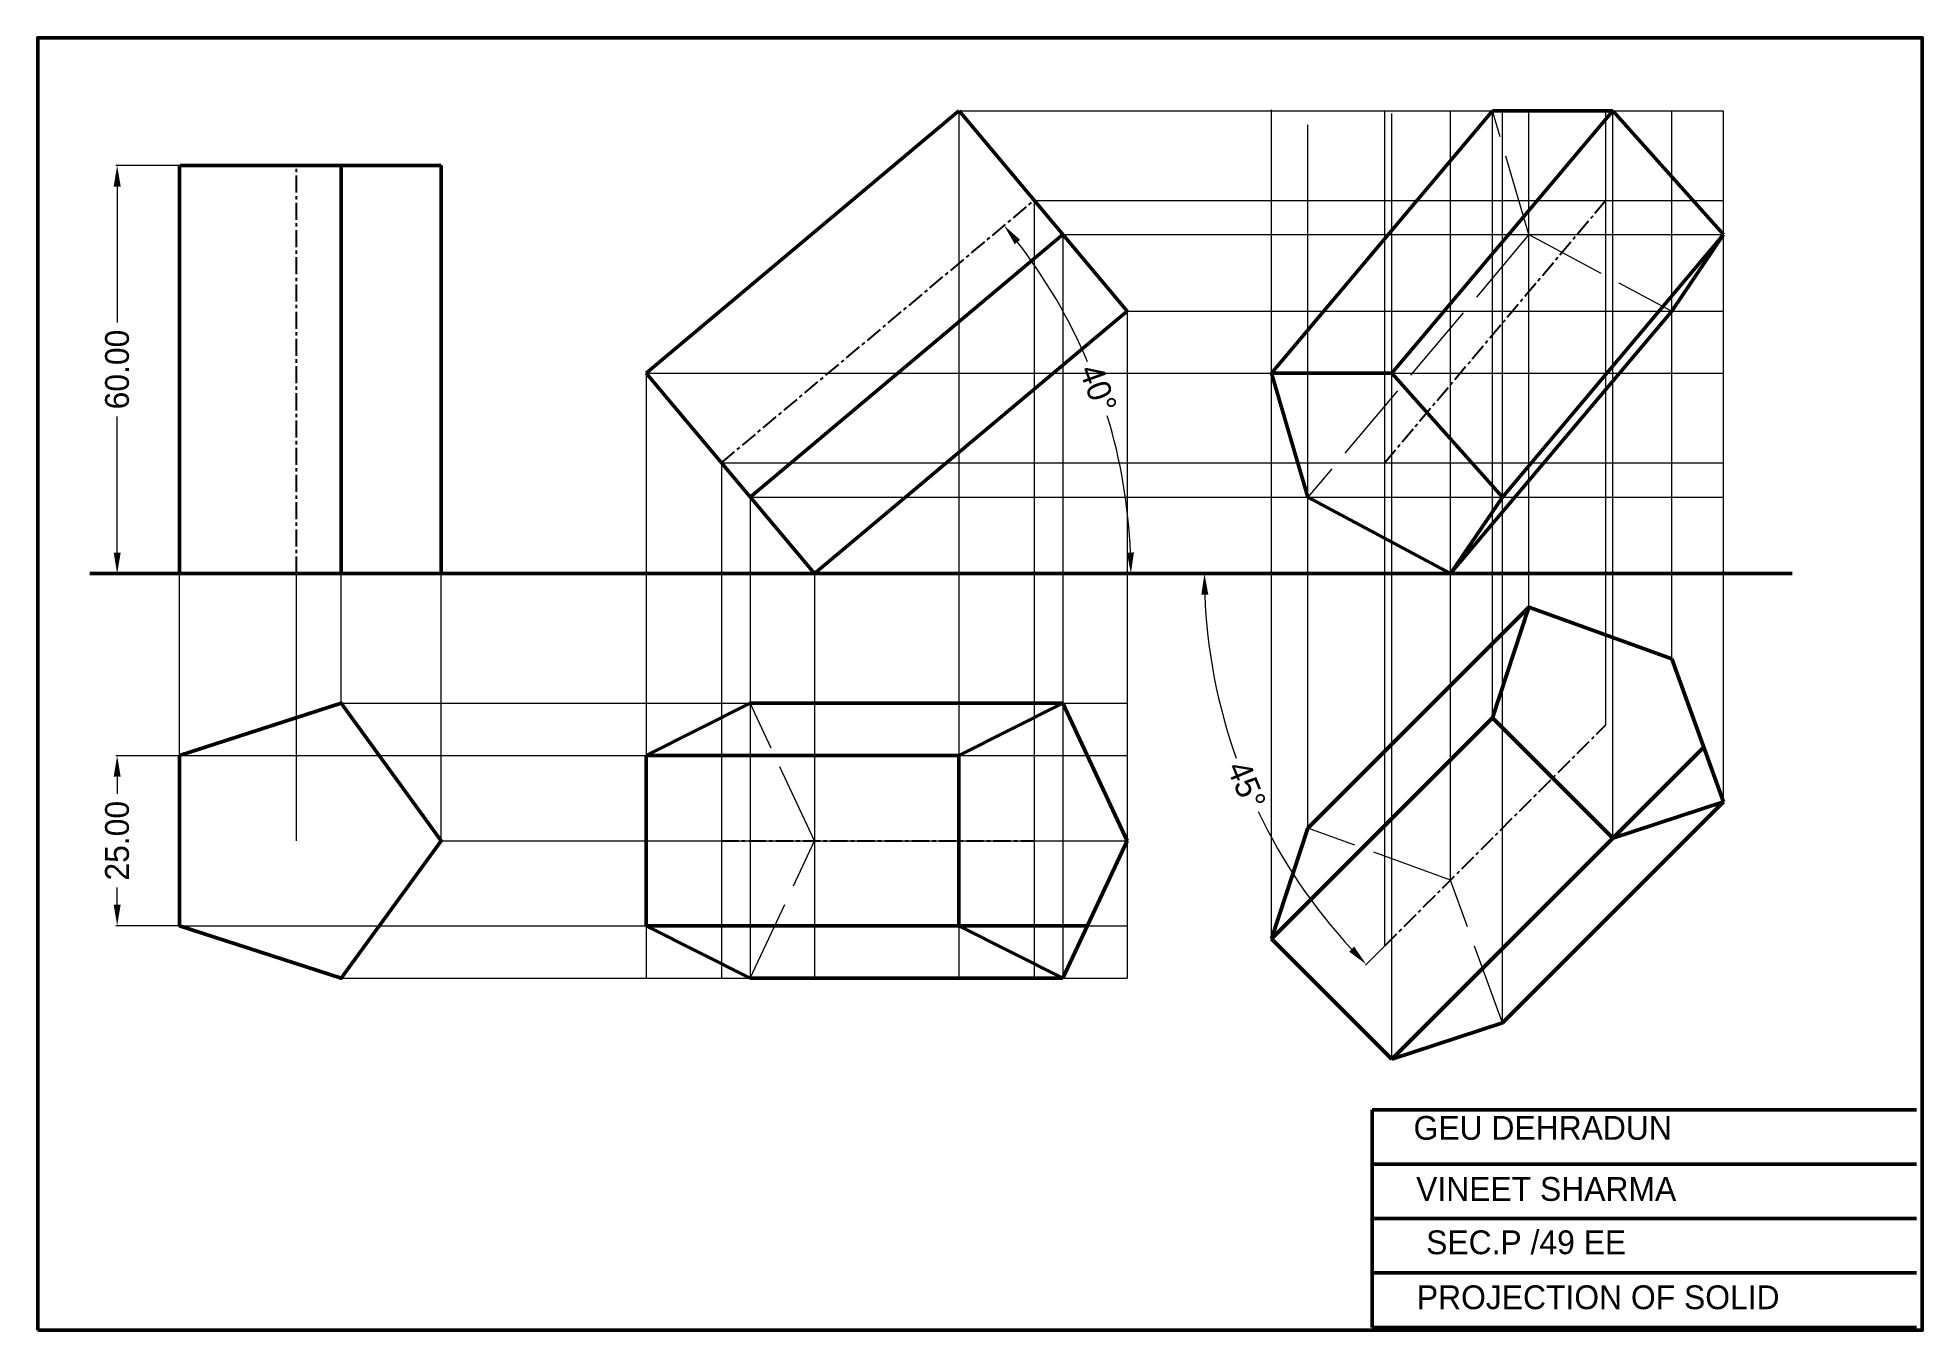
# Model space of a CAD drawing. Header units: millimetres. Extents: x 32 to 3196, y 55 to 542.
# Drawn here: x 1041.7 to 1318.7, y 325.6 to 515.6 of the extents above; entities that cross this region are included whole.
import ezdxf

# ---------------------------------------------------------------- set-up
doc = ezdxf.new("R2010")
doc.units = ezdxf.units.MM
doc.header["$MEASUREMENT"] = 0
doc.linetypes.add('ACAD_ISO02W100', pattern=[15, 12, -3])
doc.linetypes.add('CENTERX2', pattern=[4, 2.5, -0.5, 0.5, -0.5])
for name, color, linetype, lineweight in [('Layer1', 7, 'Continuous', 50), ('Layer2', 150, 'Continuous', 13), ('Layer4', 1, 'ACAD_ISO02W100', 13)]:
    doc.layers.add(name, color=color, linetype=linetype, lineweight=lineweight)
doc.layers.add('Layer3', color=7, linetype='CENTERX2')
doc.styles.get("Standard").update_dxf_attribs({"font": 'comicbd.ttf', "height": 3.5})
doc.dimstyles.get("Standard").update_dxf_attribs({"dimtxt": 3.5, "dimasz": 3.1, "dimexe": 0.18, "dimexo": 0.0625, "dimgap": 0.09, "dimtad": 0, "dimtoh": 1, "dimzin": 0, "dimdsep": 46, "dimtxsty": 'Standard', "dimcen": 0.09, "dimclrd": 4, "dimclre": 4, "dimclrt": 4, "dimadec": 0, "dimazin": 0, "dimtfac": 1, "dimtofl": 0, "dimtmove": 0, "dimatfit": 3, "dimfxl": 1, "dimtolj": 1, "dimtzin": 0, "dimlwd": 13, "dimlwe": 13, "dimarcsym": 0})

msp = doc.modelspace()

# ---------------------------------------------------------------- texts
at = {"layer": 'Layer1', "char_height": 3.5, "attachment_point": 1}
for s, width, insert in [('GEU DEHRADUN', 74.81625, (1243.927, 357.064)), ('VINEET SHARMA ', 73.52032, (1244.307, 348.085)), ('SEC.P /49 EE', 76.11219, (1245.777, 340.244)), ('PROJECTION OF SOLID ', 80, (1244.411, 332.163))]:
    msp.add_mtext_dynamic_manual_height_columns(s, width=width, gutter_width=17.5, heights=[0], dxfattribs=dict(at, insert=insert))

# ---------------------------------------------------------------- blocks, each defined once
blk = doc.blocks.new('*D12')
at = {"layer": 'Defpoints', "color": 0, "transparency": 16777216}
for p in [(1188.17, 491.64), (1200.23, 455.13), (1142.21, 453.07), (1049.36, 436.78), (1299.59, 436.78)]:
    blk.add_point(p, dxfattribs=at)
at = {"layer": 'Layer1', "color": 4, "linetype": 'Continuous', "lineweight": 13, "transparency": 16777216}
for start, end in [(23.0413, 37.768), (2.232, 16.9587)]:
    blk.add_arc((1122.79, 436.78), 79.58, start, end, dxfattribs=at)
at = {"layer": 'Layer1', "color": 4, "transparency": 16777216}
for points in [[(1185.3, 485.2), (1186.1, 485.85), (1183.75, 487.94)], [(1202.83, 439.89), (1201.8, 439.87), (1202.37, 436.78)]]:
    blk.add_solid(points, dxfattribs=at)
at = {"layer": 'Layer1', "color": 4, "transparency": 16777216, "insert": (1197.57, 464), "char_height": 3.5, "attachment_point": 5, "rotation": 290}
blk.add_mtext('\\A1;40°', dxfattribs=at)
blk = doc.blocks.new('*D13')
at = {"layer": 'Defpoints', "color": 0, "transparency": 16777216}
for p in [(1049.36, 436.78), (1299.59, 436.78), (1215.95, 415.76), (1272.2, 414.57), (1239.7, 382.07)]:
    blk.add_point(p, dxfattribs=at)
at = {"layer": 'Layer3', "color": 4, "linetype": 'Continuous', "lineweight": 13, "transparency": 16777216}
blk.add_line((1239.66, 382.03), (1236.85, 379.22), dxfattribs=at)
for start, end in [(182.1868, 199.5203), (205.4797, 222.8132)]:
    blk.add_arc((1294.41, 436.78), 81.23, start, end, dxfattribs=at)
at = {"layer": 'Layer3', "color": 4, "transparency": 16777216}
for points in [[(1212.73, 433.67), (1213.76, 433.69), (1213.19, 436.78)], [(1235.2, 381.94), (1234.45, 381.22), (1236.98, 379.35)]]:
    blk.add_solid(points, dxfattribs=at)
at = {"layer": 'Layer3', "color": 4, "transparency": 16777216, "insert": (1219.37, 405.7), "char_height": 3.5, "attachment_point": 5, "rotation": 292.5}
blk.add_mtext('\\A1;45°', dxfattribs=at)
blk = doc.blocks.new('*D14')
at = {"layer": 'Defpoints', "color": 0, "transparency": 16777216}
for p in [(1053.38, 496.78), (1062.58, 496.78), (1062.55, 436.78)]:
    blk.add_point(p, dxfattribs=at)
at = {"layer": 'Layer3', "color": 4, "linetype": 'Continuous', "lineweight": 13, "transparency": 16777216}
for p, q in [((1062.51, 496.78), (1053.2, 496.78)), ((1053.38, 493.68), (1053.38, 473.7)), ((1053.38, 439.88), (1053.38, 459.86)), ((1062.48, 436.78), (1053.2, 436.78))]:
    blk.add_line(p, q, dxfattribs=at)
at = {"layer": 'Layer3', "color": 4, "transparency": 16777216}
for points in [[(1052.87, 493.68), (1053.9, 493.68), (1053.38, 496.78)], [(1052.87, 439.88), (1053.9, 439.88), (1053.38, 436.78)]]:
    blk.add_solid(points, dxfattribs=at)
at = {"layer": 'Layer3', "color": 4, "transparency": 16777216, "insert": (1053.38, 466.78), "char_height": 3.5, "attachment_point": 5, "rotation": 90}
blk.add_mtext('\\A1;60.00', dxfattribs=at)
blk = doc.blocks.new('*D15')
at = {"layer": 'Defpoints', "color": 0, "transparency": 16777216}
for p in [(1053.38, 410.02), (1062.55, 410.02), (1062.55, 385.02)]:
    blk.add_point(p, dxfattribs=at)
at = {"layer": 'Layer3', "color": 4, "linetype": 'Continuous', "lineweight": 13, "transparency": 16777216}
for p, q in [((1062.48, 410.02), (1053.2, 410.02)), ((1053.38, 406.92), (1053.38, 404.4)), ((1053.38, 388.12), (1053.38, 390.64)), ((1062.48, 385.02), (1053.2, 385.02))]:
    blk.add_line(p, q, dxfattribs=at)
at = {"layer": 'Layer3', "color": 4, "transparency": 16777216}
for points in [[(1052.87, 406.92), (1053.9, 406.92), (1053.38, 410.02)], [(1052.87, 388.12), (1053.9, 388.12), (1053.38, 385.02)]]:
    blk.add_solid(points, dxfattribs=at)
at = {"layer": 'Layer3', "color": 4, "transparency": 16777216, "insert": (1053.38, 397.52), "char_height": 3.5, "attachment_point": 5, "rotation": 90}
blk.add_mtext('\\A1;25.00', dxfattribs=at)

# ---------------------------------------------------------------- dimensions: what is measured, and where the dimension line sits
at = {"layer": 'Layer1'}
dim = msp.add_angular_dim_2l(base=(1200.229, 455.135), line1=((1049.356, 436.782), (1299.591, 436.782)), line2=((1142.205, 453.073), (1188.168, 491.64)), dimstyle='Standard', dxfattribs=at)
dim.commit()
dim.dimension.update_dxf_attribs({"geometry": '*D12', "text_midpoint": (1197.574, 464.001)})
at = {"layer": 'Layer3'}
for base, p1, p2, picture, middle in [((1053.384, 496.782), (1062.547, 436.782), (1062.577, 496.782), '*D14', (1053.384, 466.782)), ((1053.384, 410.023), (1062.547, 385.023), (1062.547, 410.023), '*D15', (1053.384, 397.523))]:
    dim = msp.add_linear_dim(base=base, p1=p1, p2=p2, angle=90, dimstyle='Standard', dxfattribs=at)
    dim.commit()
    dim.dimension.update_dxf_attribs({"geometry": picture, "text_midpoint": middle})
dim = msp.add_angular_dim_2l(base=(1215.954, 415.759), line1=((1239.704, 382.074), (1272.203, 414.573)), line2=((1049.356, 436.782), (1299.591, 436.782)), dimstyle='Standard', dxfattribs=at)
dim.commit()
dim.dimension.update_dxf_attribs({"geometry": '*D13', "text_midpoint": (1219.369, 405.698)})

# ---------------------------------------------------------------- linework, layer by layer
at = {"layer": 'Layer1'}
for p, q in [((1131.147, 466.252), (1177.109, 504.819)), ((1201.838, 475.349), (1177.128, 504.797)), ((1223.045, 466.252), (1255.546, 504.797)), ((1240.723, 466.252), (1273.223, 504.797)), ((1255.546, 504.797), (1273.223, 504.797)), ((1273.223, 504.797), (1289.493, 486.606)), ((1062.547, 436.782), (1062.547, 496.782)), ((1101.018, 496.782), (1062.577, 496.782)), ((1086.324, 436.782), (1086.324, 496.782)), ((1101.018, 436.782), (1101.018, 496.782)), ((1146.43, 448.038), (1192.392, 486.606)), ((1256.993, 448.038), (1289.493, 486.606)), ((1289.493, 486.606), (1281.871, 475.349)), ((1155.875, 436.782), (1201.838, 475.349)), ((1249.37, 436.782), (1281.871, 475.349)), ((1131.147, 466.252), (1131.147, 466.252)), ((1131.147, 466.252), (1155.875, 436.782)), ((1228.39, 448.038), (1223.045, 466.252)), ((1223.045, 466.252), (1240.723, 466.252)), ((1240.723, 466.252), (1256.993, 448.038)), ((1249.37, 436.782), (1228.39, 448.038)), ((1256.993, 448.038), (1249.37, 436.782)), ((1049.356, 436.782), (1299.591, 436.782)), ((1062.547, 436.782), (1062.547, 436.782)), ((1062.547, 436.782), (1101.018, 436.782)), ((1228.39, 399.363), (1260.89, 431.863)), ((1255.546, 415.594), (1260.89, 431.863)), ((1260.89, 431.863), (1281.871, 424.241)), ((1281.871, 424.241), (1289.493, 403.26)), ((1131.147, 410.023), (1146.43, 417.748)), ((1146.43, 417.748), (1192.392, 417.748)), ((1177.109, 410.023), (1192.392, 417.748)), ((1192.392, 417.748), (1201.838, 397.522)), ((1223.045, 383.094), (1255.546, 415.594)), ((1273.223, 397.916), (1255.546, 415.594)), ((1131.147, 385.023), (1131.147, 410.023)), ((1131.147, 410.023), (1177.109, 410.023)), ((1177.109, 385.023), (1177.109, 410.023)), ((1240.723, 365.416), (1286.581, 411.275)), ((1256.993, 370.76), (1289.493, 403.26)), ((1289.493, 403.26), (1273.223, 397.916)), ((1223.045, 383.094), (1228.39, 399.363)), ((1201.838, 397.522), (1192.392, 377.297)), ((1146.43, 377.297), (1131.147, 385.023)), ((1131.147, 385.023), (1196.001, 385.023)), ((1192.392, 377.297), (1177.109, 385.023)), ((1240.723, 365.416), (1223.045, 383.094)), ((1146.43, 377.297), (1192.392, 377.297)), ((1256.993, 370.76), (1240.723, 365.416)), ((1237.827, 357.981), (1317.827, 357.981)), ((1237.827, 349.981), (1237.827, 357.981)), ((1237.827, 349.981), (1317.827, 349.981)), ((1237.827, 349.981), (1237.827, 325.981)), ((1237.827, 341.981), (1317.827, 341.981)), ((1237.827, 333.981), (1317.827, 333.981)), ((1237.827, 325.981), (1317.827, 325.981))]:
    msp.add_line(p, q, dxfattribs=at)
for points in [[(1041.701, 325.557), (1318.701, 325.557), (1318.701, 515.557), (1041.701, 515.557)], [(1062.547, 410.023), (1062.547, 385.023), (1086.323, 377.297), (1101.018, 397.522), (1086.324, 417.748)]]:
    msp.add_lwpolyline(points, close=True, dxfattribs=at)
at = {"layer": 'Layer2'}
for p, q in [((1177.109, 504.819), (1177.109, 377.297)), ((1177.128, 504.797), (1289.431, 504.797)), ((1223.045, 383.094), (1223.045, 504.929)), ((1239.704, 382.074), (1239.704, 504.797)), ((1240.723, 365.416), (1240.723, 504.39)), ((1249.37, 391.74), (1249.37, 504.797)), ((1255.546, 415.594), (1255.546, 504.797)), ((1256.993, 370.76), (1256.993, 504.797)), ((1260.89, 431.863), (1260.89, 504.797)), ((1272.203, 414.573), (1272.203, 504.797)), ((1273.223, 397.916), (1273.223, 504.797)), ((1281.871, 424.241), (1281.871, 504.797)), ((1289.493, 403.26), (1289.493, 504.797)), ((1228.39, 399.363), (1228.39, 502.772)), ((1188.168, 491.64), (1289.493, 491.64)), ((1188.168, 491.64), (1188.168, 377.297)), ((1192.392, 486.606), (1192.392, 377.297)), ((1192.392, 486.606), (1289.493, 486.606)), ((1201.838, 475.349), (1201.838, 377.297)), ((1201.838, 475.349), (1289.493, 475.349)), ((1131.147, 466.252), (1131.147, 377.297)), ((1131.147, 466.252), (1289.493, 466.252)), ((1142.205, 453.073), (1142.205, 377.297)), ((1142.205, 453.073), (1289.493, 453.073)), ((1146.43, 448.038), (1146.43, 377.297)), ((1146.43, 448.038), (1289.493, 448.038)), ((1062.547, 410.023), (1062.547, 436.782)), ((1079.752, 397.523), (1079.752, 436.782)), ((1086.324, 417.748), (1086.324, 436.782)), ((1101.018, 397.522), (1101.018, 436.782)), ((1155.875, 436.782), (1155.875, 377.297)), ((1086.324, 417.748), (1201.838, 417.748)), ((1062.547, 410.023), (1201.838, 410.023)), ((1101.018, 397.522), (1201.838, 397.522)), ((1062.547, 385.023), (1201.838, 385.023)), ((1086.323, 377.297), (1201.838, 377.297))]:
    msp.add_line(p, q, dxfattribs=at)
at = {"layer": 'Layer3'}
for p, q in [((1079.752, 436.782), (1079.752, 496.782)), ((1142.205, 453.073), (1188.168, 491.64)), ((1272.203, 491.64), (1239.704, 453.073)), ((1239.704, 382.074), (1272.203, 414.573)), ((1142.205, 397.522), (1188.168, 397.522))]:
    msp.add_line(p, q, dxfattribs=at)
at = {"layer": 'Layer4'}
for p, q in [((1260.89, 486.606), (1255.546, 504.797)), ((1260.89, 486.606), (1228.39, 448.038)), ((1260.89, 486.606), (1281.871, 475.349)), ((1155.875, 397.522), (1146.43, 417.748)), ((1249.37, 391.74), (1228.39, 399.363)), ((1146.43, 377.297), (1155.875, 397.522)), ((1256.993, 370.76), (1249.37, 391.74))]:
    msp.add_line(p, q, dxfattribs=at)

msp.set_redraw_order([(e.dxf.handle, doc.entitydb.next_handle()) for e in msp.query("TEXT MTEXT ATTDEF DIMENSION ARC_DIMENSION")])  # texts and dimensions are drawn at this point

doc.saveas('drawing.dxf')
